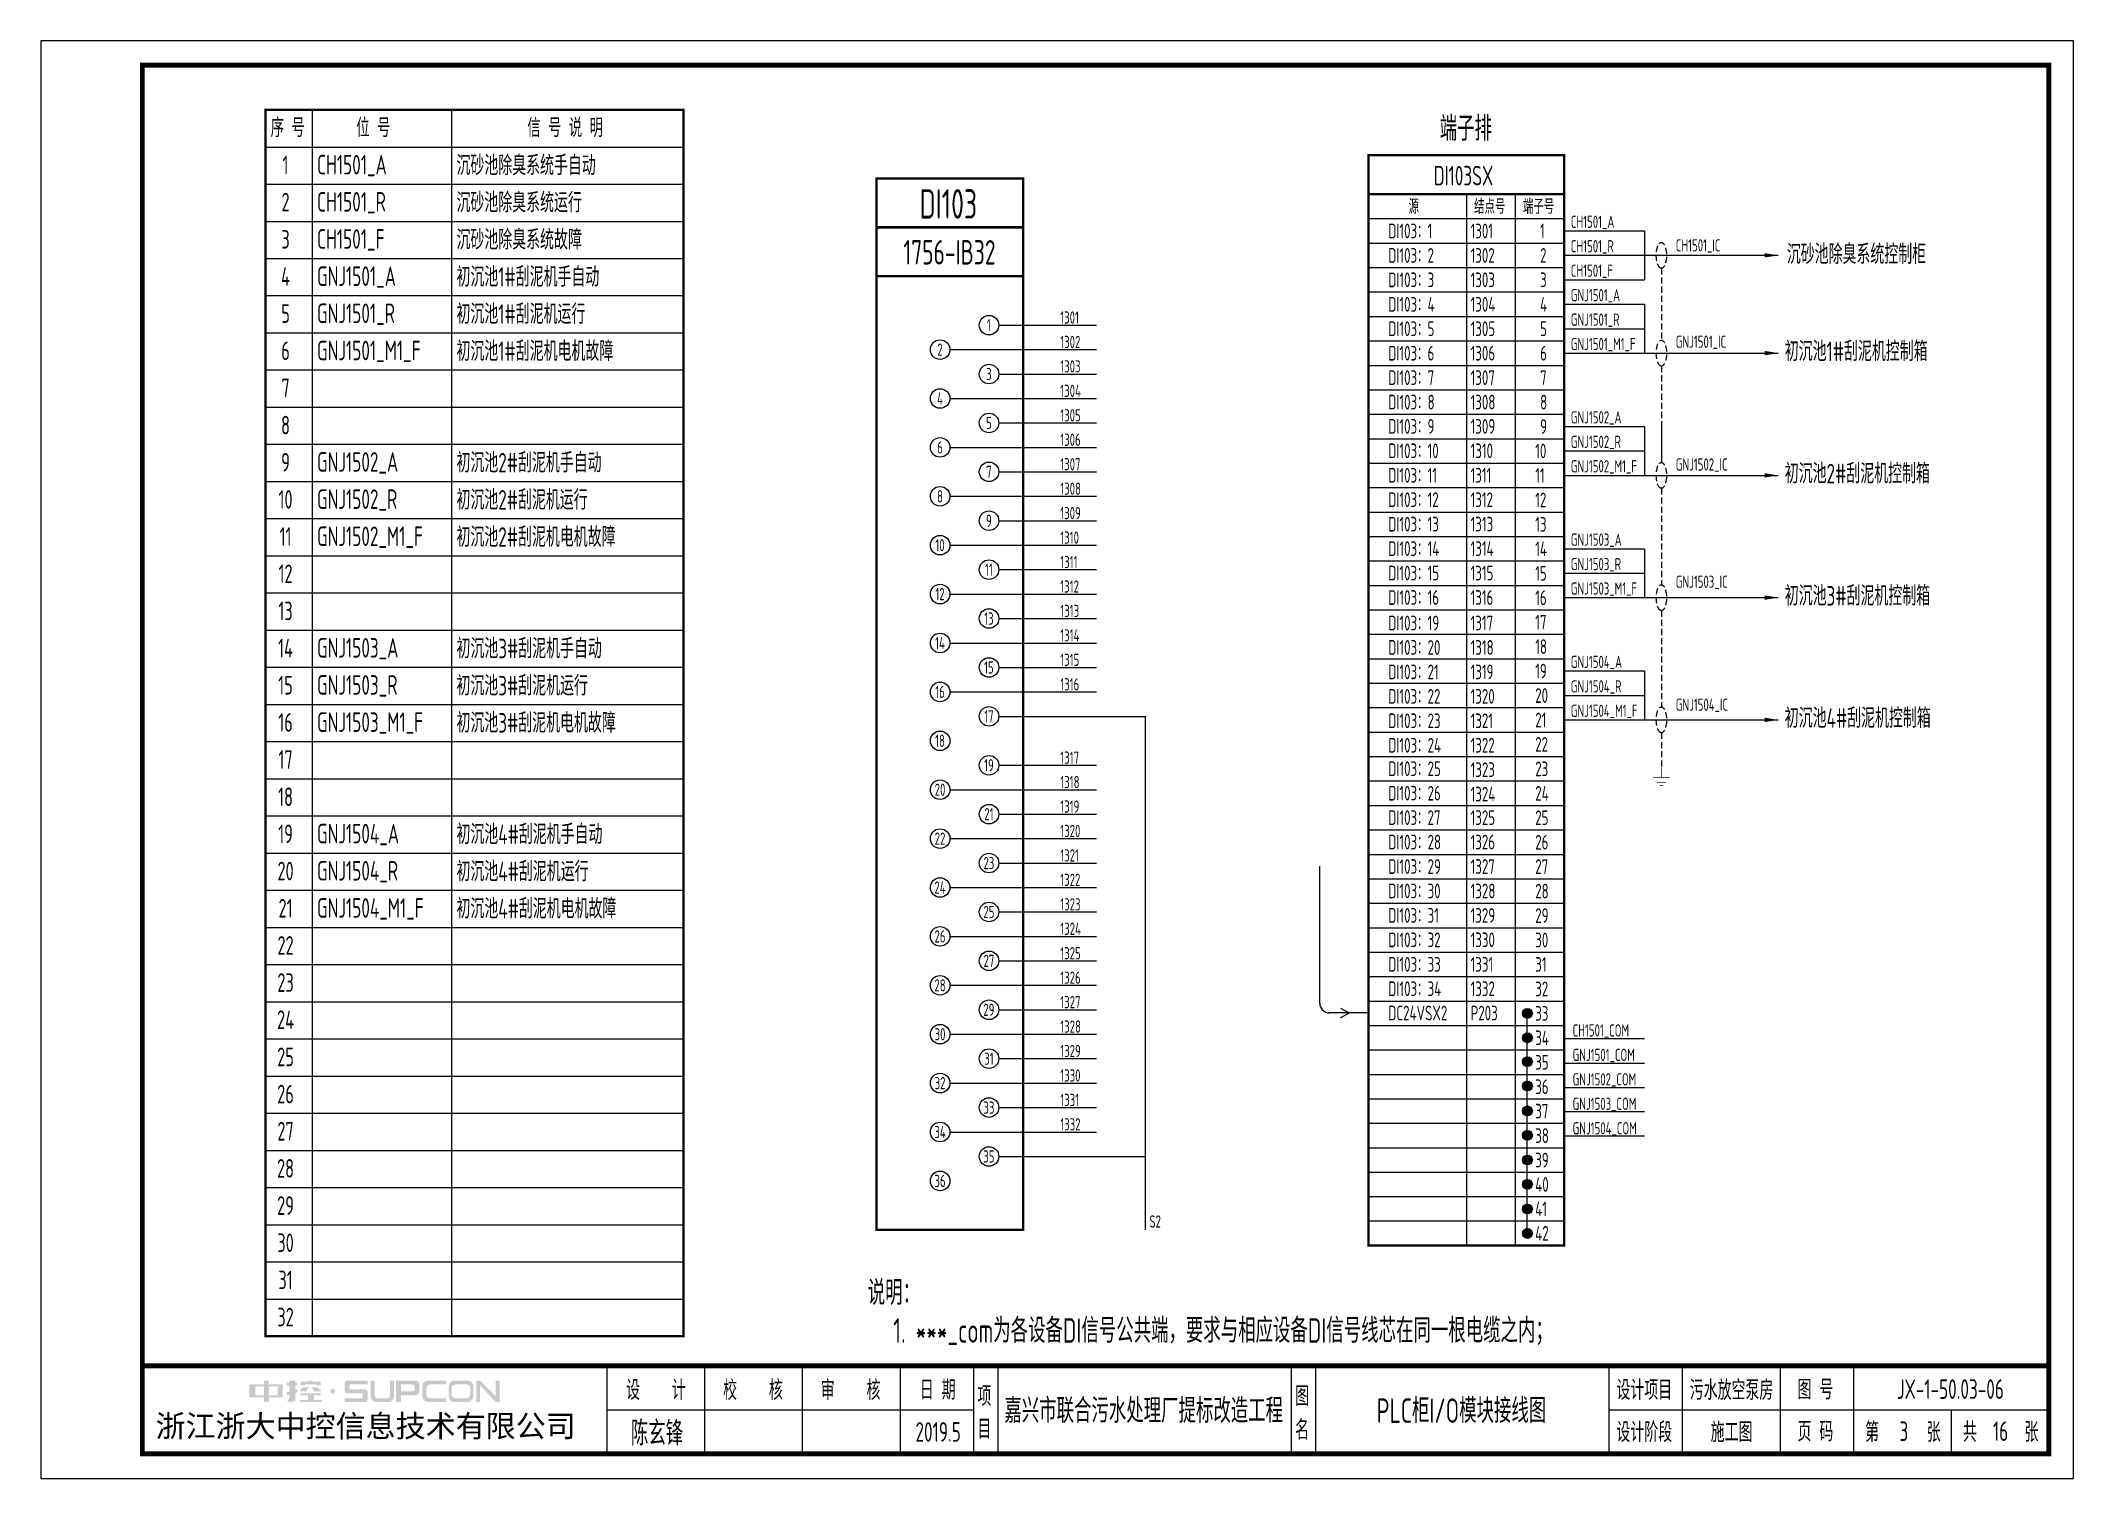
# Model space of a CAD drawing. Header units: millimetres. Extents: x 30557 to 235556, y -116603 to -73383.
# Drawn here: x 134747 to 138905, y -79651 to -76711 of the extents above; entities that cross this region are included whole.
import ezdxf
from ezdxf.enums import TextEntityAlignment as Align

# ---------------------------------------------------------------- set-up
doc = ezdxf.new("R2010")
doc.units = ezdxf.units.MM
doc.linetypes.add('DASHED2', pattern=[0.375, 0.25, -0.125])
doc.layers.add('1', color=3, linetype='Continuous')
doc.layers.add('符号层', color=3, linetype='Continuous')
doc.layers.add('_Drawing', color=7, linetype='Continuous', lineweight=25)
doc.styles.add('supcon', font='sceie.shx', dxfattribs={"width": 0.75, "height": 40, "bigfont": 'sceic.shx'})
doc.styles.add('Title', font='', dxfattribs={"height": 45})
doc.styles.get('Title').set_extended_font_data('SimHei')

msp = doc.modelspace()

# ---------------------------------------------------------------- texts
at = {"style": 'supcon', "width": 0.75}
for s, p in [('序 号', (135252, -76908)), ('位 号', (135427.1, -76908)), ('信 号 说 明', (135819.4, -76908)), ('1', (135247.5, -76984)), ('2', (135247.5, -77060)), ('3', (135247.5, -77136)), ('4', (135247.5, -77212)), ('5', (135247.5, -77288)), ('6', (135247.5, -77364)), ('7', (135247.5, -77440)), ('8', (135247.5, -77516)), ('9', (135247.5, -77592)), ('10', (135247.5, -77668)), ('11', (135247.5, -77744)), ('12', (135247.5, -77820)), ('13', (135247.5, -77896)), ('14', (135247.5, -77972)), ('15', (135247.5, -78048)), ('16', (135247.5, -78124)), ('17', (135247.5, -78200)), ('18', (135247.5, -78276)), ('19', (135247.5, -78352)), ('20', (135247.5, -78428)), ('21', (135247.5, -78504)), ('22', (135247.5, -78580)), ('23', (135247.5, -78656)), ('24', (135247.5, -78732)), ('25', (135247.5, -78808)), ('26', (135247.5, -78884)), ('27', (135247.5, -78960)), ('28', (135247.5, -79036)), ('29', (135247.5, -79112)), ('30', (135247.5, -79188)), ('31', (135247.5, -79264)), ('32', (135247.5, -79340))]:
    msp.add_text(s, height=38, dxfattribs=at).set_placement(p, align=Align.CENTER)
at = {"linetype": 'Continuous', "style": 'supcon', "width": 0.75}
for s, height, p in [('CH1501_A', 40, (135312, -76984.4)), ('沉砂池除臭系统手自动', 40, (135597.1, -76985.9)), ('CH1501_R', 40, (135312, -77060.4)), ('沉砂池除臭系统运行', 40, (135597.1, -77061.9)), ('CH1501_A', 25, (137876.6, -77093.7)), ('CH1501_F', 40, (135312, -77136.4)), ('沉砂池除臭系统故障', 40, (135597.1, -77137.9)), ('CH1501_R', 25, (137876.6, -77143.7)), ('CH1501_IC', 25, (138091.3, -77141.9)), ('沉砂池除臭系统控制柜', 40, (138318.4, -77167.5)), ('GNJ1501_A', 40, (135312, -77212.4)), ('初沉池1#刮泥机手自动', 40, (135597.1, -77213.9)), ('CH1501_F', 25, (137876.6, -77193.7)), ('GNJ1501_R', 40, (135312, -77288.4)), ('初沉池1#刮泥机运行', 40, (135597.1, -77289.9)), ('GNJ1501_A', 25, (137876.6, -77243.7)), ('GNJ1501_R', 25, (137876.6, -77293.7)), ('GNJ1501_M1_F', 40, (135312, -77364.4)), ('初沉池1#刮泥机电机故障', 40, (135597.1, -77365.9)), ('GNJ1501_M1_F', 25, (137876.6, -77343.7)), ('GNJ1501_IC', 25, (138091.3, -77338.9)), ('初沉池1#刮泥机控制箱', 40, (138314.2, -77366.1)), ('GNJ1502_A', 25, (137876.6, -77493.7)), ('GNJ1502_R', 25, (137876.6, -77543.7)), ('GNJ1502_A', 40, (135312, -77592.4)), ('初沉池2#刮泥机手自动', 40, (135597.1, -77593.9)), ('GNJ1502_M1_F', 25, (137876.6, -77593.7)), ('GNJ1502_IC', 25, (138091.3, -77590)), ('初沉池2#刮泥机控制箱', 40, (138314.2, -77616.1)), ('GNJ1502_R', 40, (135312, -77668.4)), ('初沉池2#刮泥机运行', 40, (135597.1, -77669.9)), ('GNJ1502_M1_F', 40, (135312, -77744.4)), ('初沉池2#刮泥机电机故障', 40, (135597.1, -77745.9)), ('GNJ1503_A', 25, (137876.6, -77743.7)), ('GNJ1503_R', 25, (137876.6, -77793.7)), ('GNJ1503_M1_F', 25, (137876.6, -77843.7)), ('GNJ1503_IC', 25, (138091.3, -77829.8)), ('初沉池3#刮泥机控制箱', 40, (138314.2, -77866.1)), ('GNJ1503_A', 40, (135312, -77972.4)), ('初沉池3#刮泥机手自动', 40, (135597.1, -77973.9)), ('GNJ1504_A', 25, (137876.6, -77993.7)), ('GNJ1503_R', 40, (135312, -78048.4)), ('初沉池3#刮泥机运行', 40, (135597.1, -78049.9)), ('GNJ1504_R', 25, (137876.6, -78043.7)), ('GNJ1503_M1_F', 40, (135312, -78124.4)), ('初沉池3#刮泥机电机故障', 40, (135597.1, -78125.9)), ('GNJ1504_M1_F', 25, (137876.6, -78093.7)), ('GNJ1504_IC', 25, (138091.3, -78081.3)), ('初沉池4#刮泥机控制箱', 40, (138314.2, -78116.1)), ('GNJ1504_A', 40, (135312, -78352.4)), ('初沉池4#刮泥机手自动', 40, (135597.1, -78353.9)), ('GNJ1504_R', 40, (135312, -78428.4)), ('初沉池4#刮泥机运行', 40, (135597.1, -78429.9)), ('GNJ1504_M1_F', 40, (135312, -78504.4)), ('初沉池4#刮泥机电机故障', 40, (135597.1, -78505.9))]:
    msp.add_text(s, height=height, dxfattribs=at).set_placement(p)
at = {"color": 3, "style": 'supcon', "width": 0.75}
for s, height, p in [('DI103', 60, (136603.3, -77044.6)), ('污水放空泵房', 40, (138205.3, -79468.3)), ('陈玄锋', 50, (136007.4, -79555.9)), ('2019.5', 40, (136582.4, -79555.9)), ('3', 40, (138557.9, -79554.5)), ('16', 40, (138755.8, -79554.5))]:
    msp.add_text(s, height=height, dxfattribs=at).set_placement(p, align=Align.MIDDLE)
for s, p in [('DI103：1', (137503.3, -77115)), ('DI103：2', (137503.3, -77165)), ('DI103：3', (137503.3, -77215)), ('DI103：4', (137503.3, -77265)), ('DI103：5', (137503.3, -77315)), ('DI103：6', (137503.3, -77365)), ('DI103：7', (137503.3, -77415)), ('DI103：8', (137503.3, -77465)), ('DI103：9', (137503.3, -77514.6)), ('DI103：10', (137503.3, -77564.6)), ('DI103：11', (137503.3, -77614.6)), ('DI103：12', (137503.3, -77664.6)), ('DI103：13', (137503.3, -77714.6)), ('DI103：14', (137503.3, -77764.6)), ('DI103：15', (137503.3, -77814.6)), ('DI103：16', (137503.3, -77864.6)), ('DI103：19', (137503.3, -77916.7)), ('DI103：20', (137503.3, -77966.7)), ('DI103：21', (137503.3, -78016.7)), ('DI103：22', (137503.3, -78066.7)), ('DI103：23', (137503.3, -78116.7)), ('DI103：24', (137503.3, -78166.7)), ('DI103：25', (137503.3, -78214.7)), ('DI103：26', (137503.3, -78264.7)), ('DI103：27', (137503.3, -78314.7)), ('DI103：28', (137503.3, -78364.7)), ('DI103：29', (137503.3, -78414.7)), ('DI103：30', (137503.3, -78464.7)), ('DI103：31', (137503.3, -78514.7)), ('DI103：32', (137503.3, -78564.7)), ('DI103：33', (137503.3, -78614.7)), ('DI103：34', (137503.3, -78664.7))]:
    msp.add_text(s, height=30, dxfattribs=at).set_placement(p)
at = {"color": 7, "style": 'supcon', "width": 0.75}
msp.add_text('DC24VSX2', height=30, dxfattribs=at).set_placement((137503.3, -78714.3))
at = {"insert": (137880.3, -78722.4), "char_height": 25, "attachment_point": 1, "line_spacing_factor": 1.2, "style": 'supcon'}
msp.add_mtext('CH1501_COM\\PGNJ1501_COM\\PGNJ1502_COM\\PGNJ1503_COM\\PGNJ1504_COM', dxfattribs=at)
at = {"layer": '1', "style": 'supcon', "width": 0.75}
msp.add_text('DI103SX', height=40, dxfattribs=at).set_placement((137657.2, -77006.9), align=Align.CENTER)
at = {"layer": '1', "color": 3, "style": 'supcon', "width": 0.75}
for s, height, p in [('1301', 30, (137671.6, -77115)), ('1302', 30, (137671.6, -77165)), ('1303', 30, (137671.6, -77215)), ('1304', 30, (137671.6, -77265)), ('1301', 25, (136832.3, -77289.5)), ('1305', 30, (137671.6, -77315)), ('1302', 25, (136832.3, -77339.5)), ('1306', 30, (137671.6, -77365)), ('1303', 25, (136832.3, -77389.5)), ('1304', 25, (136832.3, -77439.5)), ('1307', 30, (137671.6, -77415)), ('1308', 30, (137671.6, -77465)), ('1305', 25, (136832.3, -77489.5)), ('1309', 30, (137671.6, -77514.6)), ('1306', 25, (136832.3, -77539.5)), ('1310', 30, (137671.6, -77564.6)), ('1307', 25, (136832.3, -77589.5)), ('1311', 30, (137671.6, -77614.6)), ('1308', 25, (136832.3, -77639.5)), ('1309', 25, (136832.3, -77689.5)), ('1312', 30, (137671.6, -77664.6)), ('1313', 30, (137671.6, -77714.6)), ('1310', 25, (136832.3, -77739.5)), ('1314', 30, (137671.6, -77764.6)), ('1311', 25, (136832.3, -77789.5)), ('1315', 30, (137671.6, -77814.6)), ('1312', 25, (136832.3, -77839.5)), ('1316', 30, (137671.6, -77864.6)), ('1313', 25, (136832.3, -77889.5)), ('1314', 25, (136832.3, -77939.5)), ('1317', 30, (137671.6, -77916.7)), ('1318', 30, (137671.6, -77966.7)), ('1315', 25, (136832.3, -77989.5)), ('1319', 30, (137671.6, -78016.7)), ('1316', 25, (136832.3, -78039.5)), ('1320', 30, (137671.6, -78066.7)), ('1321', 30, (137671.6, -78116.7)), ('1317', 25, (136832.3, -78189.5)), ('1322', 30, (137671.6, -78166.7)), ('1323', 30, (137671.6, -78216.7)), ('1318', 25, (136832.3, -78239.5)), ('1324', 30, (137671.6, -78266.7)), ('1319', 25, (136832.3, -78289.5)), ('1325', 30, (137671.6, -78314.7)), ('1320', 25, (136832.3, -78339.5)), ('1326', 30, (137671.6, -78364.7)), ('1321', 25, (136832.3, -78389.5)), ('1322', 25, (136832.3, -78439.5)), ('1327', 30, (137671.6, -78414.7)), ('1328', 30, (137671.6, -78464.7)), ('1323', 25, (136832.3, -78489.5)), ('1329', 30, (137671.6, -78514.7)), ('1324', 25, (136832.3, -78539.5)), ('1330', 30, (137671.6, -78564.7)), ('1325', 25, (136832.3, -78589.5)), ('1331', 30, (137671.6, -78614.7)), ('1326', 25, (136832.3, -78639.5)), ('1327', 25, (136832.3, -78689.5)), ('1332', 30, (137671.6, -78664.7)), ('P203', 30, (137671.6, -78714.3)), ('1328', 25, (136832.3, -78739.5)), ('1329', 25, (136832.3, -78789.5)), ('1330', 25, (136832.3, -78839.5)), ('1331', 25, (136832.3, -78889.5)), ('1332', 25, (136832.3, -78939.5)), ('S2', 25, (137014.6, -79138.1))]:
    msp.add_text(s, height=height, dxfattribs=at).set_placement(p)
at = {"layer": '_Drawing', "color": 3, "style": 'supcon', "width": 0.75}
for s, height, p in [('说明：', 50, (136491.8, -79268.8)), ('1. ***_com为各设备DI信号公共端，要求与相应设备DI信号线芯在同一根电缆之内；', 50, (137165.1, -79348.1)), ('JX-1-50.03-06', 40, (138653.1, -79468.3)), ('嘉兴市联合污水处理厂提标改造工程', 50, (137002.9, -79509.8)), ('PLC柜I/O模块接线图', 50, (137652.9, -79509.8))]:
    msp.add_text(s, height=height, dxfattribs=at).set_placement(p, align=Align.MIDDLE)
at = {"layer": '符号层', "color": 4, "style": 'supcon', "width": 0.75}
msp.add_text('端子排', height=50, dxfattribs=at).set_placement((137608.4, -76915.5))

# ---------------------------------------------------------------- blocks, each defined once
blk = doc.blocks.new('中控·SUPCON')
at = {"linetype": 'Continuous'}
h = blk.add_hatch(color=2, dxfattribs=at)
h.dxf.hatch_style = 1
h.paths.add_polyline_path([(34, 33), (20, 33), (20, 37), (15, 37), (15, 36), (15, 33), (0, 33), (0, 20), (13, 20), (15, 20), (15, 15), (20, 15), (20, 20), (22, 20), (34, 20)])
h.paths.add_polyline_path([(20, 30), (20, 31), (29, 31), (29, 22), (20, 22)], flags=16)
h.paths.add_polyline_path([(15, 30), (15, 22), (6, 22), (6, 31), (15, 31)], flags=16)
h.paths.add_polyline_path([(47, 32), (49, 32), (49, 35), (47, 35), (47, 37), (41, 37), (41, 35), (38, 35), (38, 32), (41, 32), (41, 25.8), (38, 25), (38, 22), (41, 22.8), (41, 18.3), (39, 17), (39, 15), (47, 16), (47, 24.5), (49, 25), (49, 28), (47, 27.5)])
h.paths.add_polyline_path([(61, 30), (55, 30), (52, 28), (52, 26), (58, 26)])
h.paths.add_polyline_path([(73, 28), (71, 28), (70, 30), (64, 30), (66, 26), (73, 26)])
h.paths.add_polyline_path([(73, 36), (64.6, 36), (64.6, 37), (60.4, 37), (60.4, 36), (52, 36), (52, 32), (56.8, 32), (56.8, 33.1), (68.2, 33.1), (68.2, 32), (73, 32)])
h.paths.add_polyline_path([(66, 22), (73, 22), (73, 24), (52, 24), (52, 22), (60, 22), (60, 17), (52, 17), (52, 15), (74, 15), (74, 17), (66, 17)])
h.paths.add_polyline_path([(82.7, 26.1, 1), (87.6, 26.1, 1)])
h.paths.add_polyline_path([(118, 28), (103.5, 28, -0.414214), (102.5, 29), (102.5, 32, -0.414214), (103.5, 33), (121, 33), (121, 37), (100.5, 37, 0.414214), (97.5, 34), (97.5, 27, 0.414214), (100.5, 24), (115, 24, -0.414214), (116, 23), (116, 20, -0.414214), (115, 19), (97.5, 19), (97.5, 15), (118, 15, 0.414214), (121, 18), (121, 25, 0.414214)])
h.paths.add_polyline_path([(128, 37), (124, 37), (124, 36), (124, 21, 0.414214), (130, 15), (142, 15, 0.414214), (148, 21), (148, 37), (144, 37), (144, 22, -0.414214), (141, 19), (131, 19, -0.414214), (128, 22)])
h.paths.add_polyline_path([(174, 26), (174, 33, 0.414214), (170, 37), (150, 37), (150, 36), (150, 15), (155, 15), (155, 22), (170, 22, 0.414214)])
h.paths.add_polyline_path([(167, 26), (155, 26), (155, 33), (167, 33, -0.414214), (169, 31), (169, 28, -0.414214)], flags=16)
h.paths.add_polyline_path([(201, 19), (185, 19, -0.414214), (181, 23), (181, 29, -0.414214), (185, 33), (201, 33), (201, 37), (183, 37, 0.414214), (177, 31), (177, 21, 0.414214), (183, 15), (201, 15)])
h.paths.add_polyline_path([(229, 21), (229, 31, 0.414214), (223, 37), (210, 37, 0.414214), (204, 31), (204, 21, 0.414214), (210, 15), (223, 15, 0.414214)])
h.paths.add_polyline_path([(207, 23), (207, 29, -0.414214), (211, 33), (222, 33, -0.414214), (226, 29), (226, 23, -0.414214), (222, 19), (211, 19, -0.414214)], flags=16)
h.paths.add_polyline_path([(236, 32.1), (252, 15), (256, 15), (256, 37), (252, 37), (252, 21), (236, 37), (232, 37), (232, 36), (232, 15), (236, 15)])
h = blk.add_hatch(color=2, dxfattribs=at)
h.dxf.hatch_style = 1
h.paths.add_polyline_path([(34, 33), (20, 33), (20, 37), (15, 37), (15, 36), (15, 33), (0, 33), (0, 20), (13, 20), (15, 20), (15, 15), (20, 15), (20, 20), (22, 20), (34, 20)])
h.paths.add_polyline_path([(20, 30), (20, 31), (29, 31), (29, 22), (20, 22)], flags=16)
h.paths.add_polyline_path([(15, 30), (15, 22), (6, 22), (6, 31), (15, 31)], flags=16)
h.paths.add_polyline_path([(47, 32), (49, 32), (49, 35), (47, 35), (47, 37), (41, 37), (41, 35), (38, 35), (38, 32), (41, 32), (41, 25.8), (38, 25), (38, 22), (41, 22.8), (41, 18.3), (39, 17), (39, 15), (47, 16), (47, 24.5), (49, 25), (49, 28), (47, 27.5)])
h.paths.add_polyline_path([(61, 30), (55, 30), (52, 28), (52, 26), (58, 26)])
h.paths.add_polyline_path([(73, 28), (71, 28), (70, 30), (64, 30), (66, 26), (73, 26)])
h.paths.add_polyline_path([(73, 36), (64.6, 36), (64.6, 37), (60.4, 37), (60.4, 36), (52, 36), (52, 32), (56.8, 32), (56.8, 33.1), (68.2, 33.1), (68.2, 32), (73, 32)])
h.paths.add_polyline_path([(66, 22), (73, 22), (73, 24), (52, 24), (52, 22), (60, 22), (60, 17), (52, 17), (52, 15), (74, 15), (74, 17), (66, 17)])
h.paths.add_polyline_path([(82.7, 26.1, 1), (87.6, 26.1, 1)])
h.paths.add_polyline_path([(118, 28), (103.5, 28, -0.414214), (102.5, 29), (102.5, 32, -0.414214), (103.5, 33), (121, 33), (121, 37), (100.5, 37, 0.414214), (97.5, 34), (97.5, 27, 0.414214), (100.5, 24), (115, 24, -0.414214), (116, 23), (116, 20, -0.414214), (115, 19), (97.5, 19), (97.5, 15), (118, 15, 0.414214), (121, 18), (121, 25, 0.414214)])
h.paths.add_polyline_path([(128, 37), (124, 37), (124, 36), (124, 21, 0.414214), (130, 15), (142, 15, 0.414214), (148, 21), (148, 37), (144, 37), (144, 22, -0.414214), (141, 19), (131, 19, -0.414214), (128, 22)])
h.paths.add_polyline_path([(174, 26), (174, 33, 0.414214), (170, 37), (150, 37), (150, 36), (150, 15), (155, 15), (155, 22), (170, 22, 0.414214)])
h.paths.add_polyline_path([(167, 26), (155, 26), (155, 33), (167, 33, -0.414214), (169, 31), (169, 28, -0.414214)], flags=16)
h.paths.add_polyline_path([(201, 19), (185, 19, -0.414214), (181, 23), (181, 29, -0.414214), (185, 33), (201, 33), (201, 37), (183, 37, 0.414214), (177, 31), (177, 21, 0.414214), (183, 15), (201, 15)])
h.paths.add_polyline_path([(229, 21), (229, 31, 0.414214), (223, 37), (210, 37, 0.414214), (204, 31), (204, 21, 0.414214), (210, 15), (223, 15, 0.414214)])
h.paths.add_polyline_path([(207, 23), (207, 29, -0.414214), (211, 33), (222, 33, -0.414214), (226, 29), (226, 23, -0.414214), (222, 19), (211, 19, -0.414214)], flags=16)
h.paths.add_polyline_path([(236, 32.1), (252, 15), (256, 15), (256, 37), (252, 37), (252, 21), (236, 37), (232, 37), (232, 36), (232, 15), (236, 15)])
h = blk.add_hatch(color=2, dxfattribs=at)
h.dxf.hatch_style = 1
h.paths.add_polyline_path([(34, 33), (20, 33), (20, 37), (15, 37), (15, 36), (15, 33), (0, 33), (0, 20), (13, 20), (15, 20), (15, 15), (20, 15), (20, 20), (22, 20), (34, 20)])
h.paths.add_polyline_path([(20, 30), (20, 31), (29, 31), (29, 22), (20, 22)], flags=16)
h.paths.add_polyline_path([(15, 30), (15, 22), (6, 22), (6, 31), (15, 31)], flags=16)
h.paths.add_polyline_path([(47, 32), (49, 32), (49, 35), (47, 35), (47, 37), (41, 37), (41, 35), (38, 35), (38, 32), (41, 32), (41, 25.8), (38, 25), (38, 22), (41, 22.8), (41, 18.3), (39, 17), (39, 15), (47, 16), (47, 24.5), (49, 25), (49, 28), (47, 27.5)])
h.paths.add_polyline_path([(61, 30), (55, 30), (52, 28), (52, 26), (58, 26)])
h.paths.add_polyline_path([(73, 28), (71, 28), (70, 30), (64, 30), (66, 26), (73, 26)])
h.paths.add_polyline_path([(73, 36), (64.6, 36), (64.6, 37), (60.4, 37), (60.4, 36), (52, 36), (52, 32), (56.8, 32), (56.8, 33.1), (68.2, 33.1), (68.2, 32), (73, 32)])
h.paths.add_polyline_path([(66, 22), (73, 22), (73, 24), (52, 24), (52, 22), (60, 22), (60, 17), (52, 17), (52, 15), (74, 15), (74, 17), (66, 17)])
h.paths.add_polyline_path([(82.7, 26.1, 1), (87.6, 26.1, 1)])
h.paths.add_polyline_path([(118, 28), (103.5, 28, -0.414214), (102.5, 29), (102.5, 32, -0.414214), (103.5, 33), (121, 33), (121, 37), (100.5, 37, 0.414214), (97.5, 34), (97.5, 27, 0.414214), (100.5, 24), (115, 24, -0.414214), (116, 23), (116, 20, -0.414214), (115, 19), (97.5, 19), (97.5, 15), (118, 15, 0.414214), (121, 18), (121, 25, 0.414214)])
h.paths.add_polyline_path([(128, 37), (124, 37), (124, 36), (124, 21, 0.414214), (130, 15), (142, 15, 0.414214), (148, 21), (148, 37), (144, 37), (144, 22, -0.414214), (141, 19), (131, 19, -0.414214), (128, 22)])
h.paths.add_polyline_path([(174, 26), (174, 33, 0.414214), (170, 37), (150, 37), (150, 36), (150, 15), (155, 15), (155, 22), (170, 22, 0.414214)])
h.paths.add_polyline_path([(167, 26), (155, 26), (155, 33), (167, 33, -0.414214), (169, 31), (169, 28, -0.414214)], flags=16)
h.paths.add_polyline_path([(201, 19), (185, 19, -0.414214), (181, 23), (181, 29, -0.414214), (185, 33), (201, 33), (201, 37), (183, 37, 0.414214), (177, 31), (177, 21, 0.414214), (183, 15), (201, 15)])
h.paths.add_polyline_path([(229, 21), (229, 31, 0.414214), (223, 37), (210, 37, 0.414214), (204, 31), (204, 21, 0.414214), (210, 15), (223, 15, 0.414214)])
h.paths.add_polyline_path([(207, 23), (207, 29, -0.414214), (211, 33), (222, 33, -0.414214), (226, 29), (226, 23, -0.414214), (222, 19), (211, 19, -0.414214)], flags=16)
h.paths.add_polyline_path([(236, 32.1), (252, 15), (256, 15), (256, 37), (252, 37), (252, 21), (236, 37), (232, 37), (232, 36), (232, 15), (236, 15)])
h = blk.add_hatch(color=2, dxfattribs=at)
h.dxf.hatch_style = 1
h.paths.add_polyline_path([(34, 33), (20, 33), (20, 37), (15, 37), (15, 36), (15, 33), (0, 33), (0, 20), (13, 20), (15, 20), (15, 15), (20, 15), (20, 20), (22, 20), (34, 20)])
h.paths.add_polyline_path([(20, 30), (20, 31), (29, 31), (29, 22), (20, 22)], flags=16)
h.paths.add_polyline_path([(15, 30), (15, 22), (6, 22), (6, 31), (15, 31)], flags=16)
h.paths.add_polyline_path([(47, 32), (49, 32), (49, 35), (47, 35), (47, 37), (41, 37), (41, 35), (38, 35), (38, 32), (41, 32), (41, 25.8), (38, 25), (38, 22), (41, 22.8), (41, 18.3), (39, 17), (39, 15), (47, 16), (47, 24.5), (49, 25), (49, 28), (47, 27.5)])
h.paths.add_polyline_path([(61, 30), (55, 30), (52, 28), (52, 26), (58, 26)])
h.paths.add_polyline_path([(73, 28), (71, 28), (70, 30), (64, 30), (66, 26), (73, 26)])
h.paths.add_polyline_path([(73, 36), (64.6, 36), (64.6, 37), (60.4, 37), (60.4, 36), (52, 36), (52, 32), (56.8, 32), (56.8, 33.1), (68.2, 33.1), (68.2, 32), (73, 32)])
h.paths.add_polyline_path([(66, 22), (73, 22), (73, 24), (52, 24), (52, 22), (60, 22), (60, 17), (52, 17), (52, 15), (74, 15), (74, 17), (66, 17)])
h.paths.add_polyline_path([(82.7, 26.1, 1), (87.6, 26.1, 1)])
h.paths.add_polyline_path([(118, 28), (103.5, 28, -0.414214), (102.5, 29), (102.5, 32, -0.414214), (103.5, 33), (121, 33), (121, 37), (100.5, 37, 0.414214), (97.5, 34), (97.5, 27, 0.414214), (100.5, 24), (115, 24, -0.414214), (116, 23), (116, 20, -0.414214), (115, 19), (97.5, 19), (97.5, 15), (118, 15, 0.414214), (121, 18), (121, 25, 0.414214)])
h.paths.add_polyline_path([(128, 37), (124, 37), (124, 36), (124, 21, 0.414214), (130, 15), (142, 15, 0.414214), (148, 21), (148, 37), (144, 37), (144, 22, -0.414214), (141, 19), (131, 19, -0.414214), (128, 22)])
h.paths.add_polyline_path([(174, 26), (174, 33, 0.414214), (170, 37), (150, 37), (150, 36), (150, 15), (155, 15), (155, 22), (170, 22, 0.414214)])
h.paths.add_polyline_path([(167, 26), (155, 26), (155, 33), (167, 33, -0.414214), (169, 31), (169, 28, -0.414214)], flags=16)
h.paths.add_polyline_path([(201, 19), (185, 19, -0.414214), (181, 23), (181, 29, -0.414214), (185, 33), (201, 33), (201, 37), (183, 37, 0.414214), (177, 31), (177, 21, 0.414214), (183, 15), (201, 15)])
h.paths.add_polyline_path([(229, 21), (229, 31, 0.414214), (223, 37), (210, 37, 0.414214), (204, 31), (204, 21, 0.414214), (210, 15), (223, 15, 0.414214)])
h.paths.add_polyline_path([(207, 23), (207, 29, -0.414214), (211, 33), (222, 33, -0.414214), (226, 29), (226, 23, -0.414214), (222, 19), (211, 19, -0.414214)], flags=16)
h.paths.add_polyline_path([(236, 32.1), (252, 15), (256, 15), (256, 37), (252, 37), (252, 21), (236, 37), (232, 37), (232, 36), (232, 15), (236, 15)])
h = blk.add_hatch(color=2, dxfattribs=at)
h.dxf.hatch_style = 1
h.paths.add_polyline_path([(34, 33), (20, 33), (20, 37), (15, 37), (15, 36), (15, 33), (0, 33), (0, 20), (13, 20), (15, 20), (15, 15), (20, 15), (20, 20), (22, 20), (34, 20)])
h.paths.add_polyline_path([(20, 30), (20, 31), (29, 31), (29, 22), (20, 22)], flags=16)
h.paths.add_polyline_path([(15, 30), (15, 22), (6, 22), (6, 31), (15, 31)], flags=16)
h.paths.add_polyline_path([(47, 32), (49, 32), (49, 35), (47, 35), (47, 37), (41, 37), (41, 35), (38, 35), (38, 32), (41, 32), (41, 25.8), (38, 25), (38, 22), (41, 22.8), (41, 18.3), (39, 17), (39, 15), (47, 16), (47, 24.5), (49, 25), (49, 28), (47, 27.5)])
h.paths.add_polyline_path([(61, 30), (55, 30), (52, 28), (52, 26), (58, 26)])
h.paths.add_polyline_path([(73, 28), (71, 28), (70, 30), (64, 30), (66, 26), (73, 26)])
h.paths.add_polyline_path([(73, 36), (64.6, 36), (64.6, 37), (60.4, 37), (60.4, 36), (52, 36), (52, 32), (56.8, 32), (56.8, 33.1), (68.2, 33.1), (68.2, 32), (73, 32)])
h.paths.add_polyline_path([(66, 22), (73, 22), (73, 24), (52, 24), (52, 22), (60, 22), (60, 17), (52, 17), (52, 15), (74, 15), (74, 17), (66, 17)])
h.paths.add_polyline_path([(82.7, 26.1, 1), (87.6, 26.1, 1)])
h.paths.add_polyline_path([(118, 28), (103.5, 28, -0.414214), (102.5, 29), (102.5, 32, -0.414214), (103.5, 33), (121, 33), (121, 37), (100.5, 37, 0.414214), (97.5, 34), (97.5, 27, 0.414214), (100.5, 24), (115, 24, -0.414214), (116, 23), (116, 20, -0.414214), (115, 19), (97.5, 19), (97.5, 15), (118, 15, 0.414214), (121, 18), (121, 25, 0.414214)])
h.paths.add_polyline_path([(128, 37), (124, 37), (124, 36), (124, 21, 0.414214), (130, 15), (142, 15, 0.414214), (148, 21), (148, 37), (144, 37), (144, 22, -0.414214), (141, 19), (131, 19, -0.414214), (128, 22)])
h.paths.add_polyline_path([(174, 26), (174, 33, 0.414214), (170, 37), (150, 37), (150, 36), (150, 15), (155, 15), (155, 22), (170, 22, 0.414214)])
h.paths.add_polyline_path([(167, 26), (155, 26), (155, 33), (167, 33, -0.414214), (169, 31), (169, 28, -0.414214)], flags=16)
h.paths.add_polyline_path([(201, 19), (185, 19, -0.414214), (181, 23), (181, 29, -0.414214), (185, 33), (201, 33), (201, 37), (183, 37, 0.414214), (177, 31), (177, 21, 0.414214), (183, 15), (201, 15)])
h.paths.add_polyline_path([(229, 21), (229, 31, 0.414214), (223, 37), (210, 37, 0.414214), (204, 31), (204, 21, 0.414214), (210, 15), (223, 15, 0.414214)])
h.paths.add_polyline_path([(207, 23), (207, 29, -0.414214), (211, 33), (222, 33, -0.414214), (226, 29), (226, 23, -0.414214), (222, 19), (211, 19, -0.414214)], flags=16)
h.paths.add_polyline_path([(236, 32.1), (252, 15), (256, 15), (256, 37), (252, 37), (252, 21), (236, 37), (232, 37), (232, 36), (232, 15), (236, 15)])
h = blk.add_hatch(color=2, dxfattribs=at)
h.dxf.hatch_style = 1
h.paths.add_polyline_path([(34, 33), (20, 33), (20, 37), (15, 37), (15, 36), (15, 33), (0, 33), (0, 20), (13, 20), (15, 20), (15, 15), (20, 15), (20, 20), (22, 20), (34, 20)])
h.paths.add_polyline_path([(20, 30), (20, 31), (29, 31), (29, 22), (20, 22)], flags=16)
h.paths.add_polyline_path([(15, 30), (15, 22), (6, 22), (6, 31), (15, 31)], flags=16)
h.paths.add_polyline_path([(47, 32), (49, 32), (49, 35), (47, 35), (47, 37), (41, 37), (41, 35), (38, 35), (38, 32), (41, 32), (41, 25.8), (38, 25), (38, 22), (41, 22.8), (41, 18.3), (39, 17), (39, 15), (47, 16), (47, 24.5), (49, 25), (49, 28), (47, 27.5)])
h.paths.add_polyline_path([(61, 30), (55, 30), (52, 28), (52, 26), (58, 26)])
h.paths.add_polyline_path([(73, 28), (71, 28), (70, 30), (64, 30), (66, 26), (73, 26)])
h.paths.add_polyline_path([(73, 36), (64.6, 36), (64.6, 37), (60.4, 37), (60.4, 36), (52, 36), (52, 32), (56.8, 32), (56.8, 33.1), (68.2, 33.1), (68.2, 32), (73, 32)])
h.paths.add_polyline_path([(66, 22), (73, 22), (73, 24), (52, 24), (52, 22), (60, 22), (60, 17), (52, 17), (52, 15), (74, 15), (74, 17), (66, 17)])
h.paths.add_polyline_path([(82.7, 26.1, 1), (87.6, 26.1, 1)])
h.paths.add_polyline_path([(118, 28), (103.5, 28, -0.414214), (102.5, 29), (102.5, 32, -0.414214), (103.5, 33), (121, 33), (121, 37), (100.5, 37, 0.414214), (97.5, 34), (97.5, 27, 0.414214), (100.5, 24), (115, 24, -0.414214), (116, 23), (116, 20, -0.414214), (115, 19), (97.5, 19), (97.5, 15), (118, 15, 0.414214), (121, 18), (121, 25, 0.414214)])
h.paths.add_polyline_path([(128, 37), (124, 37), (124, 36), (124, 21, 0.414214), (130, 15), (142, 15, 0.414214), (148, 21), (148, 37), (144, 37), (144, 22, -0.414214), (141, 19), (131, 19, -0.414214), (128, 22)])
h.paths.add_polyline_path([(174, 26), (174, 33, 0.414214), (170, 37), (150, 37), (150, 36), (150, 15), (155, 15), (155, 22), (170, 22, 0.414214)])
h.paths.add_polyline_path([(167, 26), (155, 26), (155, 33), (167, 33, -0.414214), (169, 31), (169, 28, -0.414214)], flags=16)
h.paths.add_polyline_path([(201, 19), (185, 19, -0.414214), (181, 23), (181, 29, -0.414214), (185, 33), (201, 33), (201, 37), (183, 37, 0.414214), (177, 31), (177, 21, 0.414214), (183, 15), (201, 15)])
h.paths.add_polyline_path([(229, 21), (229, 31, 0.414214), (223, 37), (210, 37, 0.414214), (204, 31), (204, 21, 0.414214), (210, 15), (223, 15, 0.414214)])
h.paths.add_polyline_path([(207, 23), (207, 29, -0.414214), (211, 33), (222, 33, -0.414214), (226, 29), (226, 23, -0.414214), (222, 19), (211, 19, -0.414214)], flags=16)
h.paths.add_polyline_path([(236, 32.1), (252, 15), (256, 15), (256, 37), (252, 37), (252, 21), (236, 37), (232, 37), (232, 36), (232, 15), (236, 15)])
blk = doc.blocks.new('supcon图框')
at = {"linetype": 'Continuous'}
for p, q in [((6145.7, 4361.7), (1987.7, 4361.7)), ((1987.7, 4361.7), (1987.7, 1421.7)), ((6145.7, 1421.7), (6145.7, 4361.7)), ((1987.7, 1421.7), (6145.7, 1421.7))]:
    blk.add_line(p, q, dxfattribs=at)
for p, q in [((3145.7, 1651.7), (3145.7, 1471.7)), ((3345.7, 1651.7), (3345.7, 1471.7)), ((3545.7, 1651.7), (3545.7, 1471.7)), ((3745.7, 1651.7), (3745.7, 1471.7)), ((3895.7, 1651.7), (3895.7, 1471.7)), ((3945.7, 1651.7), (3945.7, 1471.7)), ((4545.7, 1651.7), (4545.7, 1471.7)), ((4595.7, 1651.7), (4595.7, 1471.7)), ((5195.7, 1651.7), (5195.7, 1471.7)), ((5345.7, 1651.7), (5345.7, 1471.7)), ((5545.7, 1651.7), (5545.7, 1471.7)), ((5695.7, 1651.7), (5695.7, 1471.7)), ((3145.7, 1561.7), (3895.7, 1561.7)), ((5195.7, 1561.7), (6095.7, 1561.7)), ((5895.7, 1561.7), (5895.7, 1471.7))]:
    blk.add_line(p, q)
at = {"linetype": 'Continuous', "const_width": 10}
blk.add_lwpolyline([(2195.7, 4311.7), (6095.7, 4311.7), (6095.7, 1471.7), (2195.7, 1471.7)], close=True, dxfattribs=at)
blk.add_lwpolyline([(2195.7, 1651.7), (6095.7, 1651.7)], dxfattribs=at)
at = {"linetype": 'Continuous', "xscale": 2, "yscale": 2, "zscale": 2}
blk.add_blockref('中控·SUPCON', (2414.6, 1547.7), dxfattribs=at)
at = {"style": 'supcon', "width": 0.75}
for s, p in [('设    计', (3246.2, 1604.2)), ('校    核', (3444.8, 1604.2)), ('审    核', (3644.5, 1604.2)), ('日 期', (3822.5, 1604.2)), ('设计项目', (5268, 1604.2)), ('图 号', (5618, 1604.2)), ('项', (3918.2, 1590.7)), ('图', (4568.2, 1590.7)), ('目', (3918.2, 1522.9)), ('名', (4568.2, 1522.9)), ('设计阶段', (5268, 1518.1)), ('施工图', (5446.5, 1518.1)), ('页 码', (5618, 1518.1)), ('第      张', (5797, 1518.1)), ('共      张', (5997, 1518.1))]:
    blk.add_text(s, height=40, dxfattribs=at).set_placement(p, align=Align.MIDDLE)
at = {"style": 'Title'}
blk.add_text('浙江浙大中控信息技术有限公司', height=45, dxfattribs=at).set_placement((2222.8, 1506.2))
blk = doc.blocks.new('DI端子_42')
at = {"lineweight": -3}
h = blk.add_hatch(color=256, dxfattribs=at)
h.dxf.hatch_style = 1
h.paths.add_polyline_path([(10680.5, 453.6, 1), (10660.5, 453.6, 1)])
h = blk.add_hatch(color=256, dxfattribs=at)
h.dxf.hatch_style = 1
h.paths.add_polyline_path([(10680.5, 403.6, 1), (10660.5, 403.6, 1)])
h = blk.add_hatch(color=256, dxfattribs=at)
h.dxf.hatch_style = 1
h.paths.add_polyline_path([(10680.5, 354.9, 1), (10660.5, 354.9, 1)])
h = blk.add_hatch(color=256, dxfattribs=at)
h.dxf.hatch_style = 1
h.paths.add_polyline_path([(10680.5, 304.9, 1), (10660.5, 304.9, 1)])
h = blk.add_hatch(color=256, dxfattribs=at)
h.dxf.hatch_style = 1
h.paths.add_polyline_path([(10680.5, 254.2, 1), (10660.5, 254.2, 1)])
h = blk.add_hatch(color=256, dxfattribs=at)
h.dxf.hatch_style = 1
h.paths.add_polyline_path([(10680.5, 204.2, 1), (10660.5, 204.2, 1)])
h = blk.add_hatch(color=256, dxfattribs=at)
h.dxf.hatch_style = 1
h.paths.add_polyline_path([(10680.5, 153.8, 1), (10660.5, 153.8, 1)])
h = blk.add_hatch(color=256, dxfattribs=at)
h.dxf.hatch_style = 1
h.paths.add_polyline_path([(10680.5, 103.8, 1), (10660.5, 103.8, 1)])
h = blk.add_hatch(color=256, dxfattribs=at)
h.dxf.hatch_style = 1
h.paths.add_polyline_path([(10680.5, 53.5, 1), (10660.5, 53.5, 1)])
h = blk.add_hatch(color=256, dxfattribs=at)
h.dxf.hatch_style = 1
h.paths.add_polyline_path([(10680.5, 3.5, 1), (10660.5, 3.5, 1)])
for p, q in [((10345.5, 2208.8), (10345.5, 78.8)), ((10745.5, 2208.8), (10345.5, 2208.8)), ((10745.5, 78.8), (10745.5, 2208.8)), ((10545.5, 2128.8), (10545.5, 78.8)), ((10645.5, 2128.8), (10645.5, 78.8)), ((10345.5, 2078.8), (10745.5, 2078.8)), ((10345.5, 2028.8), (10745.5, 2028.8)), ((10345.5, 1978.8), (10745.5, 1978.8)), ((10345.5, 1928.8), (10745.5, 1928.8)), ((10345.5, 1878.8), (10745.5, 1878.8)), ((10345.5, 1828.8), (10745.5, 1828.8)), ((10345.5, 1778.8), (10745.5, 1778.8)), ((10345.5, 1728.8), (10745.5, 1728.8)), ((10345.5, 1678.8), (10745.5, 1678.8)), ((10345.5, 1628.8), (10745.5, 1628.8)), ((10345.5, 1578.8), (10745.5, 1578.8)), ((10345.5, 1528.8), (10745.5, 1528.8)), ((10345.5, 1478.8), (10745.5, 1478.8)), ((10345.5, 1428.8), (10745.5, 1428.8)), ((10345.5, 1378.8), (10745.5, 1378.8)), ((10345.5, 1328.8), (10745.5, 1328.8)), ((10345.5, 1278.8), (10745.5, 1278.8)), ((10345.5, 1228.8), (10745.5, 1228.8)), ((10345.5, 1178.8), (10745.5, 1178.8)), ((10345.5, 1128.8), (10745.5, 1128.8)), ((10345.5, 1078.8), (10745.5, 1078.8)), ((10345.5, 1028.8), (10745.5, 1028.8)), ((10345.5, 978.8), (10745.5, 978.8)), ((10345.5, 928.8), (10745.5, 928.8)), ((10345.5, 878.8), (10745.5, 878.8)), ((10345.5, 828.8), (10745.5, 828.8)), ((10345.5, 778.8), (10745.5, 778.8)), ((10345.5, 728.8), (10745.5, 728.8)), ((10345.5, 678.8), (10745.5, 678.8)), ((10345.5, 628.8), (10745.5, 628.8)), ((10345.5, 578.8), (10745.5, 578.8)), ((10345.5, 528.8), (10745.5, 528.8)), ((10345.5, 478.8), (10745.5, 478.8)), ((10345.5, 428.8), (10745.5, 428.8)), ((10345.5, 378.8), (10745.5, 378.8)), ((10345.5, 328.8), (10745.5, 328.8)), ((10345.5, 278.8), (10745.5, 278.8)), ((10345.5, 228.8), (10745.5, 228.8)), ((10345.5, 178.8), (10745.5, 178.8)), ((10345.5, 128.8), (10745.5, 128.8))]:
    blk.add_line(p, q, dxfattribs=at)
for p, q in [((10345.5, 2208.8), (10745.5, 2208.8)), ((10345.5, -21.2), (10345.5, 2208.8)), ((10745.5, 2208.8), (10745.5, -21.2)), ((10670, 2.9), (10670, 454.3)), ((10345.5, 78.8), (10745.5, 78.8)), ((10345.5, 28.8), (10345.5, 78.8)), ((10545.5, 78.8), (10545.5, -21.2)), ((10645.5, 78.8), (10645.5, -21.2)), ((10745.5, 78.8), (10745.5, 28.8)), ((10745.5, 28.8), (10345.5, 28.8)), ((10345.5, -21.2), (10345.5, 28.8)), ((10745.5, 28.8), (10745.5, -21.2)), ((10745.5, -21.2), (10345.5, -21.2)), ((10745.5, -21.2), (10345.5, -21.2))]:
    blk.add_line(p, q)
at = {"const_width": 5}
blk.add_lwpolyline([(10345.5, 2208.8), (10745.5, 2208.8), (10745.5, -21.2), (10345.5, -21.2), (10345.5, 2208.8)], dxfattribs=at)
at = {"lineweight": -3, "const_width": 5}
blk.add_lwpolyline([(10345.5, 2128.8), (10745.5, 2128.8)], dxfattribs=at)
at = {"lineweight": -3}
for centre in [(10670.5, 453.6), (10670.5, 403.6), (10670.5, 354.9), (10670.5, 304.9), (10670.5, 254.2), (10670.5, 204.2), (10670.5, 153.8), (10670.5, 103.8), (10670.5, 53.5), (10670.5, 3.5)]:
    blk.add_circle(centre, 10, dxfattribs=at)
at = {"color": 7, "style": 'supcon', "width": 0.75}
for s, p in [('源', (10427.3, 2088.6)), ('结点号', (10561.2, 2088.6)), ('端子号', (10661.2, 2088.6)), ('1', (10696.4, 2038.6)), ('2', (10696.4, 1988.6)), ('3', (10696.4, 1938.6)), ('4', (10696.4, 1888.6)), ('5', (10696.4, 1838.6)), ('6', (10696.4, 1788.6)), ('7', (10696.4, 1738.6)), ('8', (10696.4, 1688.6)), ('9', (10696.4, 1638.6)), ('10', (10686.4, 1588.6)), ('11', (10686.4, 1538.6)), ('12', (10686.4, 1488.6)), ('13', (10686.4, 1438.6)), ('14', (10686.4, 1388.6)), ('15', (10686.4, 1338.6)), ('16', (10686.4, 1288.6)), ('17', (10686.4, 1238.6)), ('18', (10686.4, 1188.6)), ('19', (10686.4, 1138.6)), ('20', (10686.4, 1088.6)), ('21', (10686.4, 1038.6)), ('22', (10686.4, 988.6)), ('23', (10686.4, 938.6)), ('24', (10686.4, 888.6)), ('25', (10686.4, 838.6)), ('26', (10686.4, 788.6)), ('27', (10686.4, 738.6)), ('28', (10686.4, 688.6)), ('29', (10686.4, 638.6)), ('30', (10686.4, 588.6)), ('31', (10686.4, 538.6)), ('32', (10686.4, 488.6)), ('33', (10686.4, 438.6)), ('34', (10686.4, 388.6)), ('35', (10686.4, 338.6)), ('36', (10686.4, 288.6)), ('37', (10686.4, 238.6)), ('38', (10686.4, 188.6)), ('39', (10686.4, 138.6)), ('40', (10686.4, 88.6)), ('41', (10686.4, 38.6)), ('42', (10686.4, -11.2))]:
    blk.add_text(s, height=30, dxfattribs=at).set_placement(p)
blk = doc.blocks.new('1756-IB32')
at = {"linetype": 'Continuous'}
for p, q in [((13409.3, 32239.5), (13609.3, 32239.5)), ((13309.3, 32189.5), (13609.3, 32189.5)), ((13409.3, 32139.5), (13609.3, 32139.5)), ((13309.3, 32089.5), (13609.3, 32089.5)), ((13409.3, 32039.5), (13609.3, 32039.5)), ((13309.3, 31989.5), (13609.3, 31989.5)), ((13409.3, 31939.5), (13609.3, 31939.5)), ((13309.3, 31889.5), (13609.3, 31889.5)), ((13409.3, 31839.5), (13609.3, 31839.5)), ((13309.3, 31789.5), (13609.3, 31789.5)), ((13409.3, 31739.5), (13609.3, 31739.5)), ((13309.3, 31689.5), (13609.3, 31689.5)), ((13409.3, 31639.5), (13609.3, 31639.5)), ((13309.3, 31589.5), (13609.3, 31589.5)), ((13409.3, 31539.5), (13609.3, 31539.5)), ((13309.3, 31489.5), (13609.3, 31489.5)), ((13409.3, 31339.5), (13609.3, 31339.5)), ((13309.3, 31289.5), (13609.3, 31289.5)), ((13409.3, 31239.5), (13609.3, 31239.5)), ((13309.3, 31189.5), (13609.3, 31189.5)), ((13409.3, 31139.5), (13609.3, 31139.5)), ((13309.3, 31089.5), (13609.3, 31089.5)), ((13409.3, 31039.5), (13609.3, 31039.5)), ((13309.3, 30989.5), (13609.3, 30989.5)), ((13409.3, 30939.5), (13609.3, 30939.5)), ((13309.3, 30889.5), (13609.3, 30889.5)), ((13409.3, 30839.5), (13609.3, 30839.5)), ((13309.3, 30789.5), (13609.3, 30789.5)), ((13409.3, 30739.5), (13609.3, 30739.5)), ((13309.3, 30689.5), (13609.3, 30689.5)), ((13409.3, 30639.5), (13609.3, 30639.5)), ((13309.3, 30589.5), (13609.3, 30589.5))]:
    blk.add_line(p, q, dxfattribs=at)
at = {"color": 5, "linetype": 'Continuous'}
for p, q in [((13409.3, 31439.5), (13709.3, 31439.5)), ((13709.3, 30389.5), (13709.3, 31439.5)), ((13409.3, 30539.5), (13709.3, 30539.5))]:
    blk.add_line(p, q, dxfattribs=at)
at = {"linetype": 'Continuous', "const_width": 5}
blk.add_lwpolyline([(13159.3, 32539.5), (13459.3, 32539.5), (13459.3, 30389.5), (13159.3, 30389.5)], close=True, dxfattribs=at)
for points in [[(13159.3, 32439.5), (13459.3, 32439.5)], [(13159.3, 32339.5), (13459.3, 32339.5)]]:
    blk.add_lwpolyline(points, dxfattribs=at)
at = {"lineweight": -3}
for centre in [(13389.3, 32239.5), (13289.3, 32189.5), (13389.3, 32139.5), (13289.3, 32089.5), (13389.3, 32039.5), (13289.3, 31989.5), (13389.3, 31939.5), (13289.3, 31889.5), (13389.3, 31839.5), (13289.3, 31789.5), (13389.3, 31739.5), (13289.3, 31689.5), (13389.3, 31639.5), (13289.3, 31589.5), (13389.3, 31539.5), (13289.3, 31489.5), (13389.3, 31439.5), (13289.3, 31389.5), (13389.3, 31339.5), (13289.3, 31289.5), (13389.3, 31239.5), (13289.3, 31189.5), (13389.3, 31139.5), (13289.3, 31089.5), (13389.3, 31039.5), (13289.3, 30989.5), (13389.3, 30939.5), (13289.3, 30889.5), (13389.3, 30839.5), (13289.3, 30789.5), (13389.3, 30739.5), (13289.3, 30689.5), (13389.3, 30639.5), (13289.3, 30589.5), (13389.3, 30539.5), (13289.3, 30489.5)]:
    blk.add_circle(centre, 20, dxfattribs=at)
at = {"color": 7, "style": 'supcon', "width": 0.75}
blk.add_text('1756-IB32', height=50, dxfattribs=at).set_placement((13308.4, 32388.6), align=Align.MIDDLE)
at = {"style": 'supcon', "width": 0.75}
for s, p in [('1', (13389.1, 32239.5)), ('2', (13289.1, 32189.5)), ('3', (13389.1, 32139.5)), ('4', (13289.1, 32089.5)), ('5', (13389.1, 32039.5)), ('6', (13289.1, 31989.5)), ('7', (13389.1, 31939.5)), ('8', (13289.1, 31889.5)), ('9', (13389.1, 31839.5)), ('10', (13289.1, 31789.5)), ('11', (13389.1, 31739.5)), ('12', (13289.1, 31689.5)), ('13', (13389.1, 31639.5)), ('14', (13289.1, 31589.5)), ('15', (13389.1, 31539.5)), ('16', (13289.1, 31489.5)), ('17', (13389.1, 31439.5)), ('18', (13289.1, 31389.5)), ('19', (13389.1, 31339.5)), ('20', (13289.1, 31289.5)), ('21', (13389.1, 31239.5)), ('22', (13289.1, 31189.5)), ('23', (13389.1, 31139.5)), ('24', (13289.1, 31089.5)), ('25', (13389.1, 31039.5)), ('26', (13289.1, 30989.5)), ('27', (13389.1, 30939.5)), ('28', (13289.1, 30889.5)), ('29', (13389.1, 30839.5)), ('30', (13289.1, 30789.5)), ('31', (13389.1, 30739.5)), ('32', (13289.1, 30689.5)), ('33', (13389.1, 30639.5)), ('34', (13289.1, 30589.5)), ('35', (13389.1, 30539.5)), ('36', (13289.1, 30489.5))]:
    blk.add_text(s, height=25, dxfattribs=at).set_placement(p, align=Align.MIDDLE)

# ---------------------------------------------------------------- linework, layer by layer
at = {"lineweight": -3}
for p, q in [((135301.8, -76852.3), (135301.8, -77612.3)), ((135586.8, -76852.3), (135586.8, -77612.3)), ((135206.8, -76928.3), (136061.8, -76928.3)), ((135206.8, -77004.3), (136061.8, -77004.3)), ((135206.8, -77080.3), (136061.8, -77080.3)), ((135206.8, -77156.3), (136061.8, -77156.3)), ((135206.8, -77232.3), (136061.8, -77232.3)), ((135206.8, -77308.3), (136061.8, -77308.3)), ((135206.8, -77384.3), (136061.8, -77384.3)), ((135206.8, -77460.3), (136061.8, -77460.3)), ((135206.8, -77536.3), (136061.8, -77536.3)), ((135206.8, -77612.3), (136061.8, -77612.3)), ((135301.8, -77612.3), (135301.8, -79360.3)), ((135586.8, -77612.3), (135586.8, -79360.3)), ((135206.8, -77688.3), (136061.8, -77688.3)), ((135206.8, -77764.3), (136061.8, -77764.3)), ((135206.8, -77840.3), (136061.8, -77840.3)), ((135206.8, -77916.3), (136061.8, -77916.3)), ((135206.8, -77992.3), (136061.8, -77992.3)), ((135206.8, -78068.3), (136061.8, -78068.3)), ((135206.8, -78144.3), (136061.8, -78144.3)), ((135206.8, -78220.3), (136061.8, -78220.3)), ((135206.8, -78296.3), (136061.8, -78296.3)), ((135206.8, -78372.3), (136061.8, -78372.3)), ((135206.8, -78448.3), (136061.8, -78448.3)), ((135206.8, -78524.3), (136061.8, -78524.3)), ((135206.8, -78600.3), (136061.8, -78600.3)), ((135206.8, -78676.3), (136061.8, -78676.3)), ((135206.8, -78752.3), (136061.8, -78752.3)), ((135206.8, -78828.3), (136061.8, -78828.3)), ((135206.8, -78904.3), (136061.8, -78904.3)), ((135206.8, -78980.3), (136061.8, -78980.3)), ((135206.8, -79056.3), (136061.8, -79056.3)), ((135206.8, -79132.3), (136061.8, -79132.3)), ((135206.8, -79208.3), (136061.8, -79208.3)), ((135206.8, -79284.3), (136061.8, -79284.3)), ((135206.8, -79360.3), (136061.8, -79360.3))]:
    msp.add_line(p, q, dxfattribs=at)
for p, q in [((137863, -77099.8), (138027.2, -77099.8)), ((138027.2, -77099.8), (138027.2, -77199.8)), ((137863, -77149.8), (138027.2, -77149.8)), ((138027.2, -77149.8), (138300.7, -77149.8)), ((137863, -77199.8), (138027.2, -77199.8)), ((137863, -77249.8), (138027.2, -77249.8)), ((138027.2, -77249.8), (138027.2, -77349.8)), ((137863, -77299.8), (138027.2, -77299.8)), ((137863, -77349.8), (138027.2, -77349.8)), ((138027.2, -77349.8), (138300.7, -77349.8)), ((137863, -77499.8), (138027.2, -77499.8)), ((138027.2, -77499.8), (138027.2, -77599.8)), ((137863, -77549.8), (138027.2, -77549.8)), ((137863, -77599.8), (138027.2, -77599.8)), ((138027.2, -77599.8), (138300.7, -77599.8)), ((137863, -77749.8), (138027.2, -77749.8)), ((138027.2, -77749.8), (138027.2, -77849.8)), ((137863, -77799.8), (138027.2, -77799.8)), ((137863, -77849.8), (138027.2, -77849.8)), ((138027.2, -77849.8), (138300.7, -77849.8)), ((137863, -77999.8), (138027.2, -77999.8)), ((138027.2, -77999.8), (138027.2, -78099.8)), ((137863, -78049.8), (138027.2, -78049.8)), ((137863, -78099.8), (138027.2, -78099.8)), ((138027.2, -78099.8), (138300.7, -78099.8)), ((137863, -78751.5), (138027.2, -78751.5)), ((137863, -78801.5), (138027.2, -78801.5)), ((137863, -78851.5), (138027.2, -78851.5)), ((137863, -78900.7), (138027.2, -78900.7)), ((137863, -78950.7), (138027.2, -78950.7))]:
    msp.add_line(p, q)
at = {"color": 0, "linetype": 'DASHED2', "ltscale": 50}
for p, q in [((138061.9, -77176.4), (138061.9, -77323.5)), ((138061.9, -77376.4), (138061.9, -77573.5)), ((138061.9, -77501.4), (138061.9, -77573.5)), ((138061.9, -77626.4), (138061.9, -77823.5)), ((138061.9, -77876.4), (138061.9, -78073.5)), ((138061.9, -78126.4), (138061.9, -78196.9))]:
    msp.add_line(p, q, dxfattribs=at)
at = {"color": 37, "linetype": 'Continuous'}
for p, q in [((137363, -78679.1), (137363, -78399.1)), ((137463, -78699.1), (137383, -78699.1)), ((137405.6, -78689.1), (137423, -78699.1)), ((137405.6, -78709.1), (137423, -78699.1))]:
    msp.add_line(p, q, dxfattribs=at)
at = {"lineweight": -3, "const_width": 4.75}
msp.add_lwpolyline([(135206.8, -76852.3), (135206.8, -79360.3), (136061.8, -79360.3), (136061.8, -76852.3)], close=True, dxfattribs=at)
for points in [[(138300.7, -77149.8, 0, 9, 0), (138273, -77149.8, 9, 9, 0)], [(138300.7, -77349.8, 0, 9, 0), (138273, -77349.8, 9, 9, 0)], [(138300.7, -77599.8, 0, 9, 0), (138273, -77599.8, 9, 9, 0)], [(138300.7, -77849.8, 0, 9, 0), (138273, -77849.8, 9, 9, 0)], [(138300.7, -78099.8, 0, 9, 0), (138273, -78099.8, 9, 9, 0)]]:
    msp.add_lwpolyline(points, format="xyseb")
at = {"color": 37, "linetype": 'Continuous'}
msp.add_arc((137383, -78679.1), 20, 180, 270, dxfattribs=at)
at = {"color": 0, "linetype": 'DASHED2', "ltscale": 50}
for centre in [(138061.9, -77149.9), (138061.9, -77349.9), (138061.9, -77599.9), (138061.9, -77849.9), (138061.9, -78099.9)]:
    msp.add_ellipse(centre, major_axis=(0, -26.4), ratio=0.394838, dxfattribs=at)
at = {"layer": '1', "color": 0, "const_width": 1.62}
for points in [[(138061.9, -78196.9), (138061.9, -78218)], [(138044.8, -78218), (138078.9, -78218)], [(138052.9, -78227.5), (138071.3, -78227.5)], [(138058.6, -78234.5), (138065.7, -78234.5)]]:
    msp.add_lwpolyline(points, dxfattribs=at)

# ---------------------------------------------------------------- block references
for name, p in [('supcon图框', (132758.9, -81072.6)), ('DI端子_42', (127117.4, -79153.6))]:
    msp.add_blockref(name, p)
at = {"color": 1}
msp.add_blockref('1756-IB32', (123297.2, -109532.1), dxfattribs=at)

msp.set_redraw_order([(e.dxf.handle, doc.entitydb.next_handle()) for e in msp.query("TEXT MTEXT ATTDEF DIMENSION ARC_DIMENSION")])  # texts and dimensions are drawn at this point

doc.saveas('drawing.dxf')
